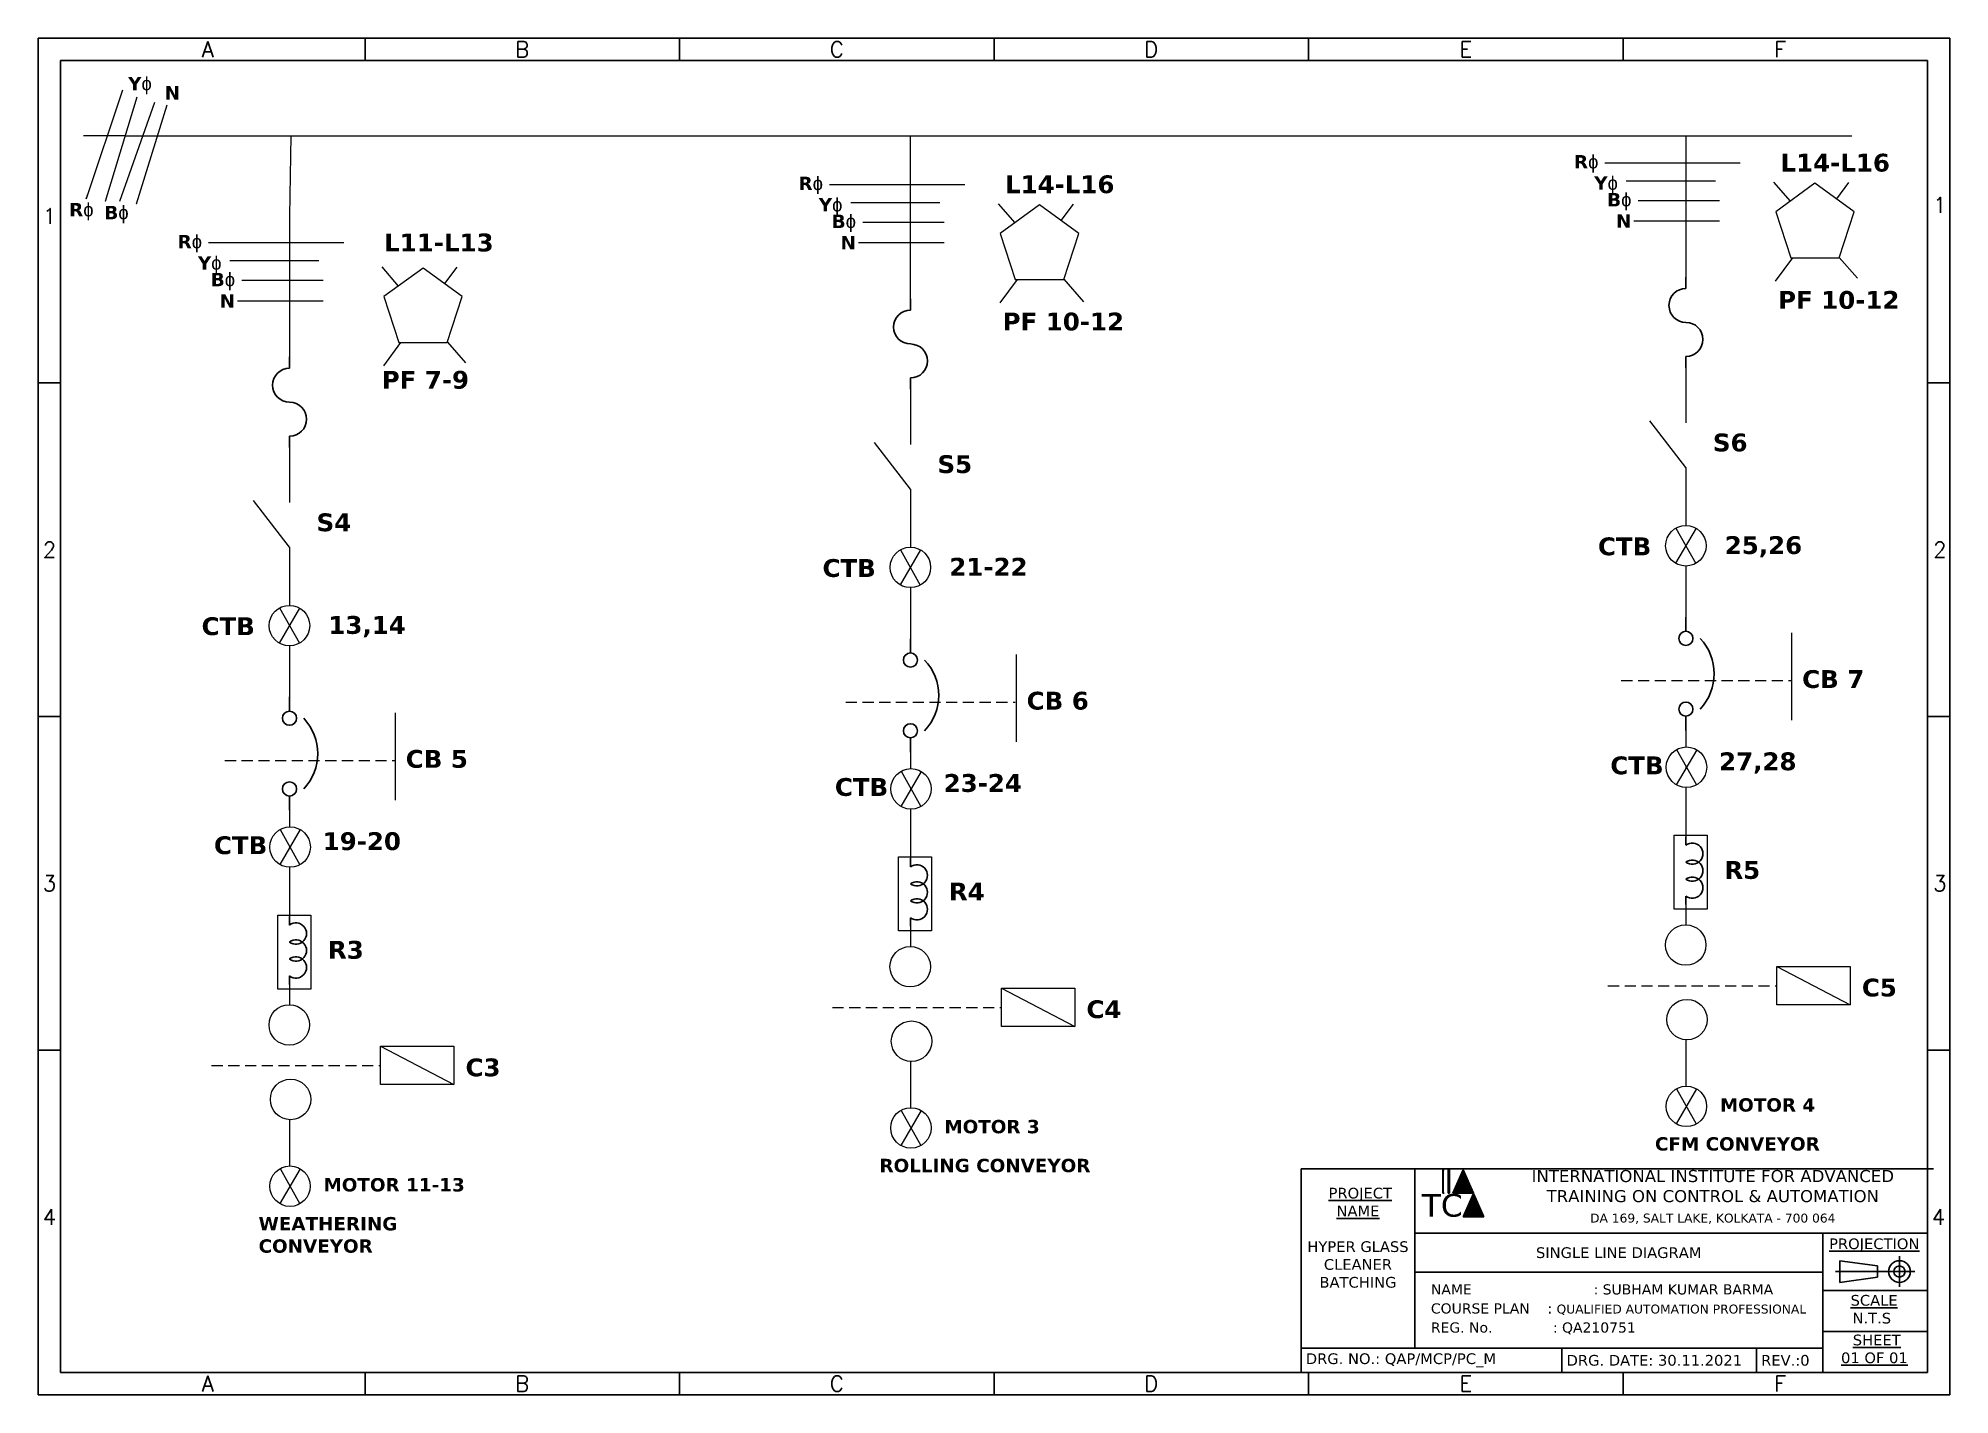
# Model space of a CAD drawing. Header units: millimetres. Extents: x 0 to 63260, y -9015 to 3579.
# Drawn here: x 21639 to 25926, y -3958 to -915 of the extents above; entities that cross this region are included whole.
import ezdxf
from ezdxf.enums import TextEntityAlignment as Align

# ---------------------------------------------------------------- set-up
doc = ezdxf.new("R2010")
doc.units = ezdxf.units.MM
doc.header["$LTSCALE"] = 10
doc.linetypes.add('DASHED', pattern=[0.75, 0.5, -0.25])
doc.styles.add('style2', font='verdana.ttf')

msp = doc.modelspace()

# ---------------------------------------------------------------- texts
at = {"color": 140, "style": 'style2'}
msp.add_text('TC', height=50.87, dxfattribs=at).set_placement((24787.6, -3558.9), align=Align.CENTER)
at = {"color": 2, "char_height": 35, "attachment_point": 5, "style": 'style2'}
for s, insert, width in [('{\\Fromans|c0;A}', (22019, -940.5), 705.35), ('{\\Fromans|c0;B}', (22724.3, -940.5), 705.35), ('{\\Fromans|c0;C}', (23429.7, -940.5), 705.35), ('{\\Fromans|c0;D}', (24135, -940.5), 705.35), ('{\\Fromans|c0;E}', (24840.4, -940.5), 705.35), ('\\pxqc;{\\Fromans|c0;F}', (25545.7, -940.5), 705.35), ('{\\Fromans|c0;1}', (25903.8, -1289.6), 50), ('{\\Fromans|c0;1}', (21663.8, -1314.6), 50), ('{\\Fromans|c0;2}', (21663.8, -2062.9), 50), ('{\\Fromans|c0;2}', (25903.8, -2062.9), 50), ('{\\Fromans|c0;3}', (21663.8, -2811.1), 50), ('{\\Fromans|c0;3}', (25903.8, -2811.1), 50), ('{\\Fromans|c0;4}', (21663.8, -3559.4), 50), ('{\\Fromans|c0;4}', (25900.9, -3559.4), 50), ('{\\Fromans|c0;A}', (22019, -3933.5), 705.35), ('{\\Fromans|c0;B}', (22724.3, -3933.5), 705.35), ('{\\Fromans|c0;C}', (23429.7, -3933.5), 705.35), ('{\\Fromans|c0;D}', (24135, -3933.5), 705.35), ('{\\Fromans|c0;E}', (24840.4, -3933.5), 705.35), ('\\pxqc;{\\Fromans|c0;F}', (25545.7, -3933.5), 705.35)]:
    msp.add_mtext(s, dxfattribs=dict(at, insert=insert, width=width))
at = {"lineweight": 9, "ltscale": 5, "attachment_point": 1}
for s, width, heights, insert, char_height in [('{\\fVerdana|b1|i0|c0|p34;Y\\fISOCPEUR|b1|i0|c0|p34;ɸ}', 64.532, [0], (21840.5, -1002.2), 30), ('{\\fVerdana|b1|i0|c0|p34;N}', 64.532, [0], (21922.4, -1023), 30), ('{\\fVerdana|b1|i0|c0|p34;R\\fISOCPEUR|b1|i0|c0|p34;ɸ}', 64.532, [0], (25083, -1177.7), 30), ('{\\fVerdana|b1|i0|c0|p34;L14-L16}', 334.848, [0], (25546.3, -1174.6), 40), ('{\\fVerdana|b1|i0|c0|p34;R\\fISOCPEUR|b1|i0|c0|p34;ɸ}', 64.532, [0], (23343.9, -1226.2), 30), ('{\\fVerdana|b1|i0|c0|p34;L14-L16}', 334.848, [0], (23807.1, -1223.1), 40), ('{\\fVerdana|b1|i0|c0|p34;Y\\fISOCPEUR|b1|i0|c0|p34;ɸ}', 64.532, [0], (25128.6, -1225.5), 30), ('{\\fVerdana|b1|i0|c0|p34;R\\fISOCPEUR|b1|i0|c0|p34;ɸ}', 64.532, [0], (21708.1, -1285.1), 30), ('{\\fVerdana|b1|i0|c0|p34;Y\\fISOCPEUR|b1|i0|c0|p34;ɸ}', 64.532, [0], (23389.4, -1274.1), 30), ('{\\fVerdana|b1|i0|c0|p34;B\\fISOCPEUR|b1|i0|c0|p34;ɸ}', 64.532, [0], (25157.4, -1262.7), 30), ('{\\fVerdana|b1|i0|c0|p34;B\\fISOCPEUR|b1|i0|c0|p34;ɸ}', 64.532, [0], (21787, -1291.5), 30), ('{\\fVerdana|b1|i0|c0|p34;B\\fISOCPEUR|b1|i0|c0|p34;ɸ}', 64.532, [0], (23418.3, -1311.2), 30), ('{\\fVerdana|b1|i0|c0|p34;N}', 64.532, [0], (25177.4, -1310.6), 30), ('{\\fVerdana|b1|i0|c0|p34;R\\fISOCPEUR|b1|i0|c0|p34;ɸ}', 64.532, [0], (21951.3, -1356.8), 30), ('{\\fVerdana|b1|i0|c0|p34;L11-L13}', 334.848, [0], (22414.6, -1353.7), 40), ('{\\fVerdana|b1|i0|c0|p34;N}', 64.532, [0], (23438.2, -1359.1), 30), ('{\\fVerdana|b1|i0|c0|p34;Y\\fISOCPEUR|b1|i0|c0|p34;ɸ}', 64.532, [0], (21996.9, -1404.6), 30), ('{\\fVerdana|b1|i0|c0|p34;B\\fISOCPEUR|b1|i0|c0|p34;ɸ}', 64.532, [0], (22025.7, -1441.8), 30), ('{\\fVerdana|b1|i0|c0|p34;N}', 64.532, [0], (22045.7, -1489.7), 30), ('{\\fVerdana|b1|i0|c0|p34;PF 10-12}', 334.848, [0], (25540.8, -1482.5), 40), ('{\\fVerdana|b1|i0|c0|p34;PF 10-12}', 334.848, [0], (23801.7, -1531), 40), ('{\\fVerdana|b1|i0|c0|p34;PF 7-9}', 334.848, [32.2], (22409.1, -1661.6), 40), ('{\\fVerdana|b1|i0|c0|p34;S6}', 125.856, [0], (25394.7, -1802.3), 40), ('{\\fVerdana|b1|i0|c0|p34;S5}', 125.856, [4.04], (23655.6, -1850.9), 40), ('{\\fVerdana|b1|i0|c0|p34;S4}', 125.856, [0], (22263, -1981.4), 40), ('{\\fVerdana|b1|i0|c0|p34;CTB}', 22.558, [0], (25136.9, -2035.3), 40), ('{\\fVerdana|b1|i0|c0|p34;25,26}', 176.818, [0], (25421.3, -2032.5), 40), ('{\\fVerdana|b1|i0|c0|p34;CTB}', 22.558, [0], (23397.7, -2083.9), 40), ('{\\fVerdana|b1|i0|c0|p34;21-22}', 176.818, [0], (23682.2, -2081.1), 40), ('{\\fVerdana|b1|i0|c0|p34;CTB}', 22.558, [0], (22005.1, -2214.4), 40), ('{\\fVerdana|b1|i0|c0|p34;13,14}', 176.818, [0], (22289.6, -2211.6), 40), ('{\\fVerdana|b1|i0|c0|p34;CB 7}', 216.88, [0], (25594.8, -2333), 40), ('{\\fVerdana|b1|i0|c0|p34;CB 6}', 216.88, [0], (23855.6, -2381.5), 40), ('{\\fVerdana|b1|i0|c0|p34;CB 5}', 216.88, [0], (22463.1, -2512.1), 40), ('{\\fVerdana|b1|i0|c0|p34;CTB}', 22.558, [0], (25164.6, -2526.6), 40), ('{\\fVerdana|b1|i0|c0|p34;27,28}', 176.818, [0], (25408.6, -2517.5), 40), ('{\\fVerdana|b1|i0|c0|p34;23-24}', 176.818, [0], (23669.4, -2566.1), 40), ('{\\fVerdana|b1|i0|c0|p34;CTB}', 22.558, [0], (23425.4, -2575.1), 40), ('{\\fVerdana|b1|i0|c0|p34;19-20}', 176.818, [0], (22276.8, -2696.6), 40), ('{\\fVerdana|b1|i0|c0|p34;CTB}', 22.558, [0], (22032.9, -2705.7), 40), ('{\\fVerdana|b1|i0|c0|p34;R5}', 22.558, [0], (25420.3, -2761.2), 40), ('{\\fVerdana|b1|i0|c0|p34;R4}', 22.558, [0], (23681.1, -2809.7), 40), ('{\\fVerdana|b1|i0|c0|p34;R3}', 22.558, [0], (22288.5, -2940.3), 40), ('{\\fVerdana|b1|i0|c0|p34;C5}', 22.558, [0], (25728.8, -3025), 40), ('{\\fVerdana|b1|i0|c0|p34;C4}', 22.558, [0], (23989.7, -3073.6), 40), ('{\\fVerdana|b1|i0|c0|p34;C3}', 22.558, [0], (22597.1, -3204.1), 40), ('{\\fVerdana|b1|i0|c0|p34;MOTOR 4}', 508.496, [0], (25410.4, -3293.3), 30), ('{\\fVerdana|b1|i0|c0|p34;MOTOR 3}', 508.496, [0], (23671.2, -3341.9), 30), ('{\\fVerdana|b1|i0|c0|p34;CFM CONVEYOR}', 508.496, [0], (25264.7, -3380.7), 30), ('{\\fVerdana|b1|i0|c0|p34;ROLLING CONVEYOR}', 508.496, [0], (23525.5, -3429.2), 30), ('{\\fVerdana|b1|i0|c0|p34;MOTOR 11-13}', 508.496, [0], (22278.7, -3472.4), 30), ('{\\fVerdana|b1|i0|c0|p34;WEATHERING CONVEYOR}', 508.496, [0], (22133, -3559.8), 30)]:
    msp.add_mtext_dynamic_manual_height_columns(s, width=width, gutter_width=12.5, heights=heights, dxfattribs=dict(at, insert=insert, char_height=char_height))
at = {"color": 140, "width": 963.119, "attachment_point": 2, "style": 'style2'}
for s, insert, char_height in [('INTERNATIONAL INSTITUTE FOR ADVANCED\\PTRAINING ON CONTROL & AUTOMATION', (25394.4, -3454.3), 27), ('DA 169, SALT LAKE, KOLKATA - 700 064', (25394.4, -3552.1), 20)]:
    msp.add_mtext(s, dxfattribs=dict(at, insert=insert, char_height=char_height))
at = {"color": 211, "char_height": 24, "style": 'style2'}
for s, insert, width, attachment_point in [('\\pxqc;\\P {\\LPROJECT\\PNAME} \\P\\PHYPER GLASS CLEANER BATCHING', (24471.2, -3586.4), 254.85, 4), ('\\pxqc;SINGLE LINE DIAGRAM', (25183.5, -3639.9), 914.86, 5), ('\\pxqc;{\\LPROJECTION} ', (25756.5, -3623.1), 235, 5), (' {\\LSCALE} \\PN.T.S\\P ', (25751, -3786.8), 235, 5), (' {\\LSHEET\\P01 OF 01\\P} ', (25756.9, -3875.8), 235, 5), (' DRG. NO.: QAP/MCP/PC_M', (24471.2, -3881.4), 579.277, 4), (' DRG. DATE: 30.11.2021', (25056.1, -3881.4), 457.43, 4), (' REV.:0 ', (25492.3, -3881.4), 457.43, 4)]:
    msp.add_mtext(s, dxfattribs=dict(at, insert=insert, width=width, attachment_point=attachment_point))
at = {"color": 211, "insert": (24671, -3766.8), "char_height": 22.8, "width": 1173.883, "attachment_point": 4, "line_spacing_factor": 1.125, "style": 'style2'}
msp.add_mtext('^INAME^I^I^I: SUBHAM KUMAR BARMA\\P^ICOURSE PLAN    : {\\H0.87719x;QUALIFIED AUTOMATION PROFESSIONAL}              \\P^IREG. No.^I^I: QA210751', dxfattribs=at)

# ---------------------------------------------------------------- blocks, each defined once
blk = doc.blocks.new('Fuse')
at = {"color": 7}
for p, q in [((0, 0), (0.05, 0)), ((0.35, 0), (0.4, 0))]:
    blk.add_line(p, q, dxfattribs=at)
for centre, start, end in [((0.125, 0), 180, 0), ((0.275, 0), 0, 180)]:
    blk.add_arc(centre, 0.075, start, end, dxfattribs=at)
blk = doc.blocks.new('Circuit Breaker')
at = {"color": 7}
for p, q in [((0, 0), (0.049999, 0)), ((0.349999, 0), (0.399999, 0))]:
    blk.add_line(p, q, dxfattribs=at)
for centre in [(0.074999, 0), (0.324999, 0)]:
    blk.add_circle(centre, 0.025, dxfattribs=at)
blk.add_arc((0.199999, -0.081249), 0.18125, 46.39717, 133.6028, dxfattribs=at)
blk = doc.blocks.new('Inductor')
at = {"color": 7}
for p, q in [((0, 0), (0.05, 0)), ((0.35, 0), (0.4, 0))]:
    blk.add_line(p, q, dxfattribs=at)
for centre in [(0.1, 0.0375), (0.2, 0.0375), (0.3, 0.0375)]:
    blk.add_arc(centre, 0.0625, 323.1301, 216.8699, dxfattribs=at)

# ---------------------------------------------------------------- hatches: boundary and pattern name
h = msp.add_hatch(color=140)
h.paths.add_polyline_path([(24791.7, -3453.8), (24788.7, -3453.8), (24788.7, -3506.1), (24791.7, -3506.1)])
h.paths.add_polyline_path([(24803.9, -3453.8), (24800.9, -3453.8), (24800.9, -3506.1), (24803.9, -3506.1)])
for color, points in [(2, [(24834.5, -3453.8), (24811.5, -3506.1), (24857.5, -3506.1)]), (1, [(24858, -3507.1), (24834.9, -3559.4), (24881, -3559.4)])]:
    msp.add_hatch(color=color).paths.add_polyline_path(points)

# ---------------------------------------------------------------- linework, layer by layer
at = {"color": 6}
for p, q in [((22371.7, -915.5), (22371.7, -965.5)), ((23077, -915.5), (23077, -965.5)), ((23782.4, -915.5), (23782.4, -965.5)), ((24487.7, -915.5), (24487.7, -965.5)), ((25193.1, -915.5), (25193.1, -965.5)), ((21688.8, -1688.7), (21638.8, -1688.7)), ((25875.9, -1688.7), (25925.7, -1688.7)), ((21688.8, -2437), (21638.8, -2437)), ((25875.9, -2437), (25925.9, -2437)), ((21688.8, -3185.2), (21638.8, -3185.2)), ((25875.9, -3185.2), (25925.9, -3185.2)), ((22371.7, -3958.5), (22371.7, -3908.5)), ((23077, -3958.5), (23077, -3908.5)), ((23782.4, -3958.5), (23782.4, -3908.5)), ((24487.7, -3958.5), (24487.7, -3908.5)), ((25193.1, -3958.5), (25193.1, -3908.5))]:
    msp.add_line(p, q, dxfattribs=at)
at = {"lineweight": 9, "ltscale": 5}
for p, q in [((21827.5, -1032.1), (21746.6, -1275.9)), ((21859.7, -1047.7), (21788.7, -1281.5)), ((21899.6, -1059.8), (21820.9, -1281.5)), ((21927.3, -1065.4), (21858.6, -1288.1)), ((21899.6, -1059.8), (21899.6, -1059.8)), ((21832.8, -1134.6), (21740.5, -1134.6)), ((21832.8, -1134.6), (25706.6, -1134.6)), ((22205.4, -1134.6), (22202.6, -1313.7)), ((23233.7, -1134.6), (23233.7, -1134.6)), ((23421.7, -1134.6), (23421.7, -1134.6)), ((23595.2, -1499.8), (23595.2, -1134.6)), ((25334.3, -1134.6), (25334.3, -1476.7)), ((25152.4, -1194.9), (25456, -1194.9)), ((25200.4, -1235.2), (25400.2, -1235.2)), ((25530.8, -1238.5), (25568.1, -1281.1)), ((25699, -1239.2), (25671.7, -1275.9)), ((21746.6, -1275.9), (21750, -1265.6)), ((21788.7, -1281.5), (21788.7, -1281.5)), ((23413.3, -1243.5), (23716.8, -1243.5)), ((23461.3, -1283.8), (23661.1, -1283.8)), ((25227.3, -1279.4), (25409.8, -1279.4)), ((21858.6, -1288.1), (21858.6, -1288.1)), ((22202.6, -1313.7), (22202.6, -1655.8)), ((23488.2, -1327.9), (23670.7, -1327.9)), ((23791.6, -1287), (23828.9, -1329.7)), ((23959.8, -1287.7), (23932.5, -1324.5)), ((25217.7, -1325.4), (25409.8, -1325.4)), ((22020.7, -1374), (22324.2, -1374)), ((22068.7, -1414.3), (22268.5, -1414.3)), ((23478.6, -1374), (23670.7, -1374)), ((25573.2, -1408.2), (25534.6, -1460.1)), ((25678.1, -1407.3), (25718.8, -1453.9)), ((22409.1, -1428.6), (22446.4, -1471.3)), ((22577.3, -1429.3), (22550, -1466)), ((23834, -1456.8), (23795.4, -1508.7)), ((23939, -1455.8), (23983.2, -1506.5)), ((22095.6, -1458.5), (22278.1, -1458.5)), ((22086, -1504.5), (22278.1, -1504.5)), ((23983.2, -1506.5), (23983.2, -1506.5)), ((25334.3, -1552.9), (25334.3, -1552.9)), ((22451.5, -1598.4), (22412.9, -1650.2)), ((22556.5, -1597.4), (22597.1, -1644)), ((23595.2, -1601.4), (23595.2, -1601.4)), ((25334.3, -1654.5), (25334.3, -1778.1)), ((23595.2, -1703), (23595.2, -1826.6)), ((22202.6, -1732), (22202.6, -1732)), ((25334.3, -1878.3), (25253.3, -1773.6)), ((25334.3, -1778.1), (25334.3, -1778.1)), ((22202.6, -1833.6), (22202.6, -1957.2)), ((23595.2, -1926.8), (23514.1, -1822.1)), ((23595.2, -1826.6), (23595.2, -1826.6)), ((25334.3, -1878.3), (25334.3, -2008.6)), ((23595.2, -1926.8), (23595.2, -2057.2)), ((22202.6, -2057.3), (22121.6, -1952.7)), ((22202.6, -1957.2), (22202.6, -1957.2)), ((25356.8, -2014.8), (25311.1, -2093.2)), ((25311.7, -2014.5), (25356.2, -2093.5)), ((22202.6, -2057.3), (22202.6, -2187.7)), ((25334.3, -2053.4), (25334.3, -2054.7)), ((23617.7, -2063.4), (23571.9, -2141.7)), ((23572.6, -2063), (23617.1, -2142.1)), ((25334.3, -2099.3), (25334.3, -2245.9)), ((23595.2, -2101.9), (23595.2, -2103.2)), ((23595.2, -2147.9), (23595.2, -2294.4)), ((22225.1, -2193.9), (22179.4, -2272.3)), ((22180, -2193.6), (22224.5, -2272.6)), ((22202.6, -2232.5), (22202.6, -2233.8)), ((25571.3, -2249.5), (25571.3, -2445.4)), ((22202.6, -2278.4), (22202.6, -2425)), ((23832.1, -2298), (23832.1, -2493.9)), ((22439.5, -2428.6), (22439.5, -2624.5)), ((25334.3, -2436.4), (25334.3, -2505.5)), ((23595.2, -2484.9), (23595.2, -2554)), ((25358.3, -2511.7), (25312.5, -2590)), ((25313.1, -2511.3), (25357.6, -2590.3)), ((23619.1, -2560.2), (23573.4, -2638.5)), ((23574, -2559.9), (23618.5, -2638.9)), ((25334.3, -2548.9), (25334.3, -2552.6)), ((23595.2, -2597.5), (23595.2, -2601.2)), ((25334.3, -2596.2), (25334.3, -2725.6)), ((22202.6, -2615.5), (22202.6, -2684.6)), ((23595.2, -2644.7), (23595.2, -2774.1)), ((22226.5, -2690.8), (22180.8, -2769.1)), ((22181.4, -2690.4), (22225.9, -2769.4)), ((22202.6, -2728), (22202.6, -2731.7)), ((22202.6, -2775.3), (22202.6, -2904.7)), ((25334.3, -2763.7), (25334.3, -2763.8)), ((23595.2, -2812.2), (23595.2, -2812.4)), ((25334.3, -2801.8), (25334.3, -2801.9)), ((23595.2, -2850.3), (23595.2, -2850.5)), ((25334.3, -2840), (25334.3, -2904.4)), ((23595.2, -2888.6), (23595.2, -2952.9)), ((22202.6, -2942.8), (22202.6, -2942.9)), ((22202.6, -2980.9), (22202.6, -2981)), ((25538.3, -2997.7), (25702.6, -3083.7)), ((22202.6, -3019.1), (22202.6, -3083.5)), ((23799.1, -3046.3), (23963.4, -3132.2)), ((25334.3, -3162.2), (25334.3, -3166.7)), ((25334.3, -3166.7), (25334.3, -3266.1)), ((22406.6, -3176.8), (22570.8, -3262.8)), ((23595.2, -3210.7), (23595.2, -3215.3)), ((23595.2, -3215.3), (23595.2, -3314.7)), ((25358.1, -3272.3), (25312.3, -3350.6)), ((25313, -3272), (25357.5, -3351)), ((22202.6, -3341.3), (22202.6, -3345.8)), ((23618.9, -3320.9), (23573.2, -3399.2)), ((23573.8, -3320.5), (23618.3, -3399.5)), ((22202.6, -3345.8), (22202.6, -3445.2)), ((22226.4, -3451.4), (22180.6, -3529.7)), ((22181.2, -3451.1), (22225.7, -3530.1))]:
    msp.add_line(p, q, dxfattribs=at)
at = {"linetype": 'DASHED', "lineweight": 9, "ltscale": 5}
for p, q in [((25189.2, -2356.3), (25569.3, -2356.3)), ((23450, -2404.9), (23830.2, -2404.9)), ((22057.5, -2535.4), (22437.6, -2535.4)), ((25159.4, -3041), (25538.3, -3041)), ((23420.2, -3089.6), (23799.1, -3089.6)), ((22027.6, -3220.1), (22406.6, -3220.1))]:
    msp.add_line(p, q, dxfattribs=at)
at = {"color": 84}
for p, q in [((25875.9, -3427.6), (25875.9, -3908.5)), ((24471.2, -3451.5), (24471.2, -3908.5)), ((24471.2, -3451.5), (25889.3, -3451.5)), ((24726.1, -3451.5), (24726.1, -3854.3)), ((24726.1, -3596), (25875.9, -3596)), ((25640.9, -3596), (25640.9, -3908.5)), ((24726.1, -3683.8), (25640.9, -3683.8)), ((25640.9, -3724.5), (25875.9, -3724.5)), ((24471.2, -3854.3), (25640.9, -3854.3)), ((25056.1, -3854.3), (25056.1, -3908.5)), ((25492.3, -3854.3), (25492.3, -3908.5)), ((25640.9, -3816.5), (25875.9, -3816.5)), ((24471.2, -3908.5), (25875.9, -3908.5))]:
    msp.add_line(p, q, dxfattribs=at)
at = {"color": 140}
for p, q in [((24791.7, -3453.8), (24788.7, -3453.8)), ((24788.7, -3506.1), (24788.7, -3453.8)), ((24803.9, -3453.8), (24800.9, -3453.8)), ((24800.9, -3506.1), (24800.9, -3453.8)), ((24803.9, -3506.1), (24803.9, -3453.8))]:
    msp.add_line(p, q, dxfattribs=at)
at = {"color": 2}
for p, q in [((24811.5, -3506.1), (24834.5, -3453.8)), ((24857.5, -3506.1), (24834.5, -3453.8)), ((24811.5, -3506.1), (24857.5, -3506.1))]:
    msp.add_line(p, q, dxfattribs=at)
at = {"color": 4}
for p, q in [((24788.7, -3506.1), (24791.7, -3506.1)), ((24800.9, -3506.1), (24803.9, -3506.1))]:
    msp.add_line(p, q, dxfattribs=at)
at = {"color": 1}
for p, q in [((24834.9, -3559.4), (24858, -3507.1)), ((24858, -3507.1), (24881, -3559.4)), ((24834.9, -3559.4), (24881, -3559.4))]:
    msp.add_line(p, q, dxfattribs=at)
at = {"color": 160}
for p, q in [((25669.4, -3682), (25847.4, -3682)), ((25679.4, -3657.7), (25763.7, -3669.5)), ((25813.1, -3647.7), (25813.1, -3716.3)), ((25679.4, -3706.3), (25763.7, -3694.5))]:
    msp.add_line(p, q, dxfattribs=at)
at = {"color": 240}
for points in [[(21638.8, -915.5), (25925.9, -915.5), (25925.9, -3958.5), (21638.8, -3958.5)], [(21688.8, -965.5), (25875.9, -965.5), (25875.9, -3908.5), (21688.8, -3908.5)]]:
    msp.add_lwpolyline(points, close=True, dxfattribs=at)
at = {"lineweight": 9, "ltscale": 5}
for points in [[(25623.4, -1240.9), (25535.5, -1304.8), (25569.1, -1408.2), (25677.8, -1408.2), (25711.4, -1304.8)], [(23884.3, -1289.4), (23796.3, -1353.4), (23829.9, -1456.8), (23938.7, -1456.8), (23972.3, -1353.4)], [(22501.8, -1431), (22413.8, -1494.9), (22447.4, -1598.4), (22556.1, -1598.4), (22589.7, -1494.9)], [(25307.6, -2703.5), (25381.7, -2703.5), (25381.7, -2869.3), (25307.6, -2869.3)], [(23568.4, -2752.1), (23642.5, -2752.1), (23642.5, -2917.8), (23568.4, -2917.8)], [(22175.9, -2882.6), (22250, -2882.6), (22250, -3048.4), (22175.9, -3048.4)], [(25538.3, -2997.7), (25702.6, -2997.7), (25702.6, -3083.7), (25538.3, -3083.7)], [(23799.1, -3046.3), (23963.4, -3046.3), (23963.4, -3132.2), (23799.1, -3132.2)], [(22406.6, -3176.8), (22570.8, -3176.8), (22570.8, -3262.8), (22406.6, -3262.8)]]:
    msp.add_lwpolyline(points, close=True, dxfattribs=at)
at = {"color": 160}
for points in [[(25679.4, -3706.3), (25679.4, -3657.7)], [(25763.7, -3669.5), (25763.7, -3694.5)]]:
    msp.add_lwpolyline(points, dxfattribs=at)
at = {"lineweight": 9, "ltscale": 5}
for centre in [(25334, -2054), (23594.8, -2102.5), (22202.2, -2233.1), (25335.4, -2550.8), (23596.2, -2599.4), (22203.7, -2729.9), (25333.7, -2949.7), (23594.5, -2998.3), (22201.9, -3128.8), (25336.6, -3116.9), (23597.4, -3165.4), (22204.9, -3296), (25335.2, -3311.5), (23596.1, -3360), (22203.5, -3490.6)]:
    msp.add_circle(centre, 45.4, dxfattribs=at)
at = {"color": 160}
for radius in [24.3, 12.5]:
    msp.add_circle((25813.1, -3682), radius, dxfattribs=at)

# ---------------------------------------------------------------- block references
at = {"lineweight": 9, "ltscale": 5, "rotation": 270}
for name, p, xscale, yscale, zscale in [('Fuse', (25334.3, -1451.3), 508, 508, 508), ('Fuse', (23595.2, -1499.8), 508, 508, 508), ('Fuse', (22202.6, -1630.4), 508, 508, 508), ('Circuit Breaker', (25334.1, -2214.1), 635, 635, 635), ('Circuit Breaker', (23595, -2262.7), 635, 635, 635), ('Circuit Breaker', (22202.4, -2393.2), 635, 635, 635), ('Inductor', (25334.2, -2706.6), 381, 381, 381), ('Inductor', (23595.1, -2755.1), 381, 381, 381), ('Inductor', (22202.5, -2885.7), 381, 381, 381)]:
    msp.add_blockref(name, p, dxfattribs=dict(at, xscale=xscale, yscale=yscale, zscale=zscale))

msp.set_redraw_order([(e.dxf.handle, doc.entitydb.next_handle()) for e in msp.query("TEXT MTEXT ATTDEF DIMENSION ARC_DIMENSION")])  # texts and dimensions are drawn at this point

doc.saveas('drawing.dxf')
